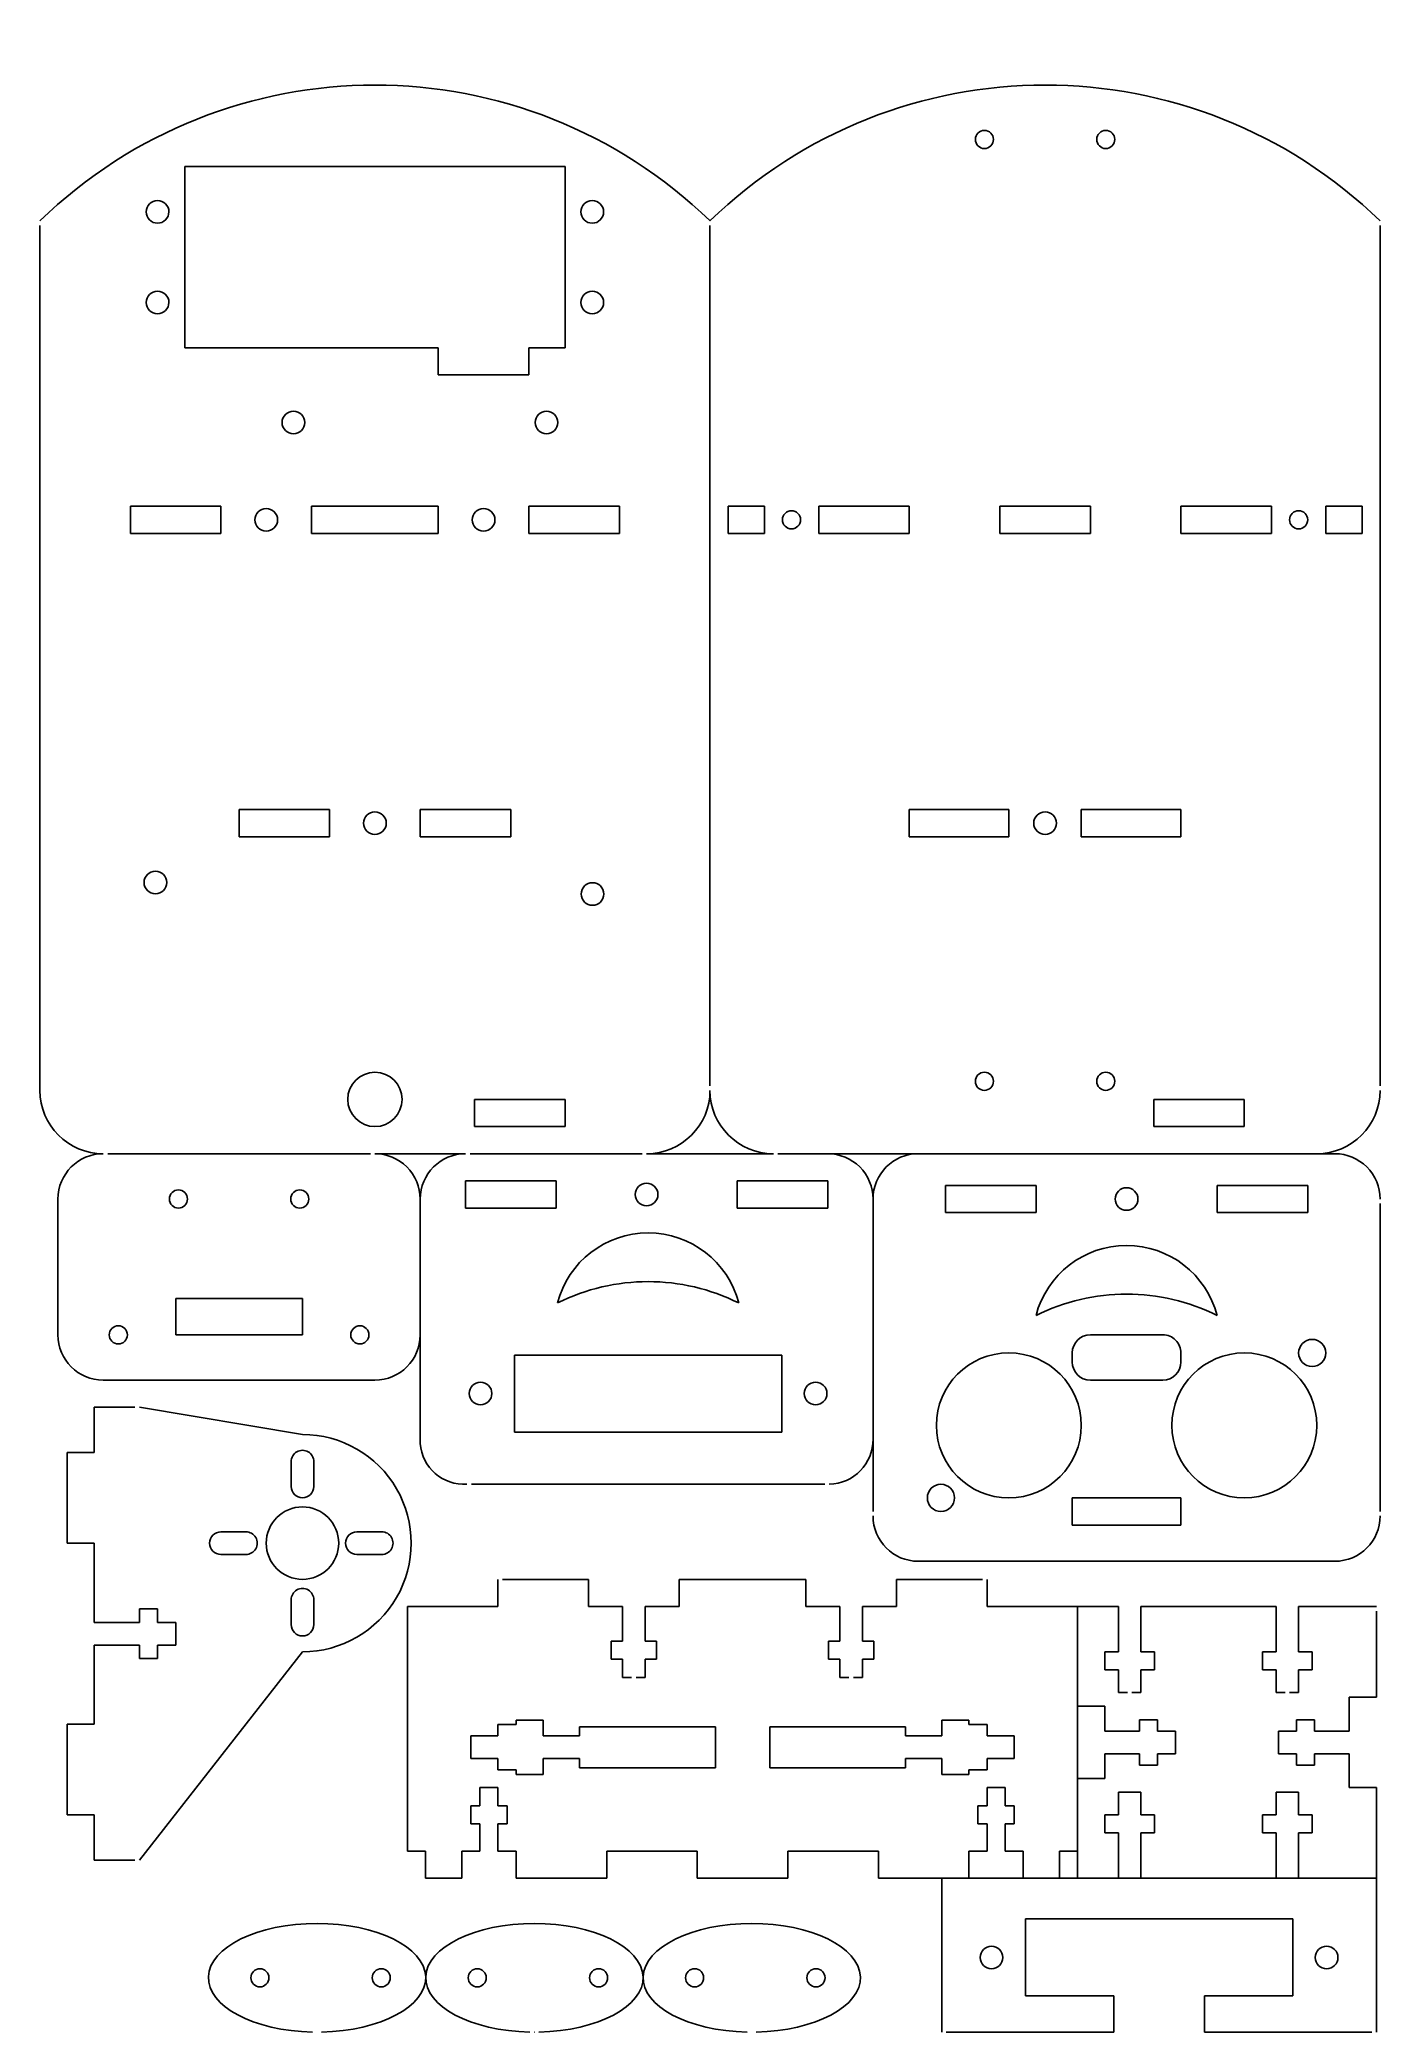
# Model space of a CAD drawing. Extents: x -103 to 45, y -68 to 152.
import ezdxf

# ---------------------------------------------------------------- set-up
doc = ezdxf.new("R2010")
doc.units = 0
doc.layers.add('EBENE_1', color=7, linetype='CONTINUOUS')

msp = doc.modelspace()

# ---------------------------------------------------------------- linework, layer by layer
at = {"layer": 'EBENE_1', "color": 1}
for points in [[(-29.4669, 132.0066), (-50.0796, 152.0067), (-82.8543, 152.0067), (-103.467, 132.0066)], [(44.5331, 132.0067), (23.9204, 152.0067), (-8.8543, 152.0067), (-29.467, 132.0066)], [(-87.467, 118.0067), (-87.467, 118.0067), (-87.467, 138.0067), (-87.467, 138.0067)], [(-87.467, 138.0067), (-87.467, 138.0067), (-45.467, 138.0067), (-45.467, 138.0067)], [(-45.467, 138.0067), (-45.467, 138.0067), (-45.467, 118.0067), (-45.467, 118.0067)], [(-103.467, 131.5067), (-103.467, 131.5067), (-103.467, 36.0067), (-103.467, 36.0067)], [(-29.467, 36.5067), (-29.467, 36.5067), (-29.467, 131.5067), (-29.467, 131.5067)], [(44.533, 36.5067), (44.533, 36.5067), (44.533, 131.5067), (44.533, 131.5067)], [(-59.467, 118.0067), (-59.467, 118.0067), (-87.467, 118.0067), (-87.467, 118.0067)], [(-59.467, 115.0067), (-59.467, 115.0067), (-59.467, 118.0067), (-59.467, 118.0067)], [(-45.467, 118.0067), (-45.467, 118.0067), (-49.467, 118.0067), (-49.467, 118.0067)], [(-49.467, 118.0067), (-49.467, 118.0067), (-49.467, 115.0067), (-49.467, 115.0067)], [(-49.467, 115.0067), (-49.467, 115.0067), (-59.467, 115.0067), (-59.467, 115.0067)], [(-93.467, 100.5067), (-93.467, 100.5067), (-83.467, 100.5067), (-83.467, 100.5067)], [(-93.467, 100.5067), (-93.467, 100.5067), (-93.467, 97.5067), (-93.467, 97.5067)], [(-83.467, 100.5067), (-83.467, 100.5067), (-83.467, 97.5067), (-83.467, 97.5067)], [(-73.467, 100.5067), (-73.467, 100.5067), (-73.467, 97.5067), (-73.467, 97.5067)], [(-59.467, 100.5067), (-59.467, 100.5067), (-73.467, 100.5067), (-73.467, 100.5067)], [(-59.467, 100.5067), (-59.467, 100.5067), (-59.467, 97.5067), (-59.467, 97.5067)], [(-49.467, 100.5067), (-49.467, 100.5067), (-49.467, 97.5067), (-49.467, 97.5067)], [(-39.467, 100.5067), (-39.467, 100.5067), (-49.467, 100.5067), (-49.467, 100.5067)], [(-39.467, 100.5067), (-39.467, 100.5067), (-39.467, 97.5067), (-39.467, 97.5067)], [(-23.467, 100.5067), (-23.467, 100.5067), (-27.467, 100.5067), (-27.467, 100.5067)], [(-27.467, 100.5067), (-27.467, 100.5067), (-27.467, 97.5067), (-27.467, 97.5067)], [(-23.467, 97.5067), (-23.467, 97.5067), (-23.467, 100.5067), (-23.467, 100.5067)], [(-17.467, 100.5067), (-17.467, 100.5067), (-17.467, 97.5067), (-17.467, 97.5067)], [(-7.467, 100.5067), (-7.467, 100.5067), (-17.467, 100.5067), (-17.467, 100.5067)], [(-7.467, 97.5067), (-7.467, 97.5067), (-7.467, 100.5067), (-7.467, 100.5067)], [(12.533, 100.5067), (12.533, 100.5067), (2.533, 100.5067), (2.533, 100.5067)], [(2.533, 100.5067), (2.533, 100.5067), (2.533, 97.5067), (2.533, 97.5067)], [(12.533, 97.5067), (12.533, 97.5067), (12.533, 100.5067), (12.533, 100.5067)], [(32.533, 100.5067), (32.533, 100.5067), (22.533, 100.5067), (22.533, 100.5067)], [(22.533, 100.5067), (22.533, 100.5067), (22.533, 97.5067), (22.533, 97.5067)], [(32.533, 97.5067), (32.533, 97.5067), (32.533, 100.5067), (32.533, 100.5067)], [(42.533, 100.5067), (42.533, 100.5067), (38.533, 100.5067), (38.533, 100.5067)], [(38.533, 100.5067), (38.533, 100.5067), (38.533, 97.5067), (38.533, 97.5067)], [(42.533, 97.5067), (42.533, 97.5067), (42.533, 100.5067), (42.533, 100.5067)], [(-83.467, 97.5067), (-83.467, 97.5067), (-93.467, 97.5067), (-93.467, 97.5067)], [(-73.467, 97.5067), (-73.467, 97.5067), (-59.467, 97.5067), (-59.467, 97.5067)], [(-49.467, 97.5067), (-49.467, 97.5067), (-39.467, 97.5067), (-39.467, 97.5067)], [(-27.467, 97.5067), (-27.467, 97.5067), (-23.467, 97.5067), (-23.467, 97.5067)], [(-17.467, 97.5067), (-17.467, 97.5067), (-7.467, 97.5067), (-7.467, 97.5067)], [(2.533, 97.5067), (2.533, 97.5067), (12.533, 97.5067), (12.533, 97.5067)], [(22.533, 97.5067), (22.533, 97.5067), (32.533, 97.5067), (32.533, 97.5067)], [(38.533, 97.5067), (38.533, 97.5067), (42.533, 97.5067), (42.533, 97.5067)], [(-71.467, 67.0067), (-71.467, 67.0067), (-81.467, 67.0067), (-81.467, 67.0067)], [(-81.467, 67.0067), (-81.467, 67.0067), (-81.467, 64.0067), (-81.467, 64.0067)], [(-71.467, 67.0067), (-71.467, 67.0067), (-71.467, 64.0067), (-71.467, 64.0067)], [(-61.467, 64.0067), (-61.467, 64.0067), (-61.467, 67.0067), (-61.467, 67.0067)], [(-61.467, 67.0067), (-61.467, 67.0067), (-51.467, 67.0067), (-51.467, 67.0067)], [(-51.467, 64.0067), (-51.467, 64.0067), (-51.467, 67.0067), (-51.467, 67.0067)], [(3.533, 67.0067), (3.533, 67.0067), (-7.467, 67.0067), (-7.467, 67.0067)], [(-7.467, 67.0067), (-7.467, 67.0067), (-7.467, 64.0067), (-7.467, 64.0067)], [(3.533, 67.0067), (3.533, 67.0067), (3.533, 64.0067), (3.533, 64.0067)], [(11.533, 67.0067), (11.533, 67.0067), (22.533, 67.0067), (22.533, 67.0067)], [(11.533, 64.0067), (11.533, 64.0067), (11.533, 67.0067), (11.533, 67.0067)], [(22.533, 64.0067), (22.533, 64.0067), (22.533, 67.0067), (22.533, 67.0067)], [(-81.467, 64.0067), (-81.467, 64.0067), (-71.467, 64.0067), (-71.467, 64.0067)], [(-61.467, 64.0067), (-61.467, 64.0067), (-51.467, 64.0067), (-51.467, 64.0067)], [(-7.467, 64.0067), (-7.467, 64.0067), (3.533, 64.0067), (3.533, 64.0067)], [(11.533, 64.0067), (11.533, 64.0067), (22.533, 64.0067), (22.533, 64.0067)], [(-103.467, 36.0067), (-103.467, 32.1407), (-100.3329, 29.0067), (-96.467, 29.0067)], [(-36.467, 29.0067), (-32.601, 29.0067), (-29.467, 32.1407), (-29.467, 36.0067)], [(-29.467, 36.0067), (-29.467, 32.1407), (-26.3329, 29.0067), (-22.467, 29.0067)], [(37.533, 29.0067), (41.399, 29.0067), (44.533, 32.1407), (44.533, 36.0067)], [(-55.467, 32.0067), (-55.467, 32.0067), (-55.467, 35.0067), (-55.467, 35.0067)], [(-55.467, 35.0067), (-55.467, 35.0067), (-45.467, 35.0067), (-45.467, 35.0067)], [(-45.467, 35.0067), (-45.467, 35.0067), (-45.467, 32.0067), (-45.467, 32.0067)], [(29.533, 35.0067), (29.533, 35.0067), (19.533, 35.0067), (19.533, 35.0067)], [(19.533, 35.0067), (19.533, 35.0067), (19.533, 32.0067), (19.533, 32.0067)], [(29.533, 32.0067), (29.533, 32.0067), (29.533, 35.0067), (29.533, 35.0067)], [(-45.467, 32.0067), (-45.467, 32.0067), (-55.467, 32.0067), (-55.467, 32.0067)], [(19.533, 32.0067), (19.533, 32.0067), (29.533, 32.0067), (29.533, 32.0067)], [(-96.467, 29.0067), (-99.2284, 29.0067), (-101.467, 26.7681), (-101.467, 24.0067)], [(-95.967, 29.0067), (-95.967, 29.0067), (-66.967, 29.0067), (-66.967, 29.0067)], [(-66.1046, 28.9809), (-66.1046, 28.9809), (-56.9813, 28.9809), (-56.9813, 28.9809)], [(-56.467, 29.0067), (-59.2284, 29.0067), (-61.467, 26.7681), (-61.467, 24.0067)], [(-55.967, 29.0067), (-55.967, 29.0067), (-36.967, 29.0067), (-36.967, 29.0067)], [(-22.467, 29.0067), (-22.467, 29.0067), (-36.467, 29.0067), (-36.467, 29.0067)], [(-21.967, 29.0067), (-21.967, 29.0067), (-6.467, 29.0067), (-6.467, 29.0067)], [(-6.467, 29.0067), (-9.2284, 29.0067), (-11.467, 26.7681), (-11.467, 24.0067)], [(39.533, 29.0067), (39.533, 29.0067), (-6.467, 29.0067), (-6.467, 29.0067)], [(-46.467, 26.0067), (-46.467, 26.0067), (-56.467, 26.0067), (-56.467, 26.0067)], [(-56.467, 26.0067), (-56.467, 26.0067), (-56.467, 23.0067), (-56.467, 23.0067)], [(-46.467, 23.0067), (-46.467, 23.0067), (-46.467, 26.0067), (-46.467, 26.0067)], [(-26.467, 26.0067), (-26.467, 26.0067), (-26.467, 23.0067), (-26.467, 23.0067)], [(-16.467, 26.0067), (-16.467, 26.0067), (-26.467, 26.0067), (-26.467, 26.0067)], [(-16.467, 23.0067), (-16.467, 23.0067), (-16.467, 26.0067), (-16.467, 26.0067)], [(-3.467, 25.5067), (-3.467, 25.5067), (-3.467, 22.5067), (-3.467, 22.5067)], [(6.533, 25.5067), (6.533, 25.5067), (-3.467, 25.5067), (-3.467, 25.5067)], [(6.533, 22.5067), (6.533, 22.5067), (6.533, 25.5067), (6.533, 25.5067)], [(36.533, 25.5067), (36.533, 25.5067), (26.533, 25.5067), (26.533, 25.5067)], [(26.533, 25.5067), (26.533, 25.5067), (26.533, 22.5067), (26.533, 22.5067)], [(36.533, 22.5067), (36.533, 22.5067), (36.533, 25.5067), (36.533, 25.5067)], [(-101.467, 24.0067), (-101.467, 24.0067), (-101.467, 9.0067), (-101.467, 9.0067)], [(-61.467, -2.9933), (-61.467, -2.9933), (-61.467, 24.0067), (-61.467, 24.0067)], [(-56.467, 23.0067), (-56.467, 23.0067), (-46.467, 23.0067), (-46.467, 23.0067)], [(-26.467, 23.0067), (-26.467, 23.0067), (-16.467, 23.0067), (-16.467, 23.0067)], [(-11.467, -10.4933), (-11.467, -10.4933), (-11.467, 24.0067), (-11.467, 24.0067)], [(-3.467, 22.5067), (-3.467, 22.5067), (6.533, 22.5067), (6.533, 22.5067)], [(26.533, 22.5067), (26.533, 22.5067), (36.533, 22.5067), (36.533, 22.5067)], [(44.533, -10.4933), (44.533, -10.4933), (44.533, 23.5067), (44.533, 23.5067)], [(-26.3007, 12.5268), (-32.5958, 15.6744), (-40.0055, 15.6744), (-46.3007, 12.5268)], [(26.533, 11.1361), (20.2379, 14.2837), (12.8282, 14.2837), (6.533, 11.1361)], [(-88.467, 9.0067), (-88.467, 9.0067), (-88.467, 13.0067), (-88.467, 13.0067)], [(-88.467, 13.0067), (-88.467, 13.0067), (-74.467, 13.0067), (-74.467, 13.0067)], [(-74.467, 13.0067), (-74.467, 13.0067), (-74.467, 9.0067), (-74.467, 9.0067)], [(-101.467, 9.0067), (-101.467, 6.2452), (-99.2284, 4.0067), (-96.467, 4.0067)], [(-74.467, 9.0067), (-74.467, 9.0067), (-88.467, 9.0067), (-88.467, 9.0067)], [(-66.467, 4.0067), (-63.7055, 4.0067), (-61.467, 6.2452), (-61.467, 9.0067)], [(12.533, 9.0068), (11.4285, 9.0068), (10.533, 8.1113), (10.533, 7.0068)], [(12.533, 9.0068), (12.533, 9.0068), (20.533, 9.0068), (20.533, 9.0068)], [(-21.5507, 6.7768), (-21.5507, 6.7768), (-51.0507, 6.7768), (-51.0507, 6.7768)], [(-51.0507, 6.7768), (-51.0507, 6.7768), (-51.0507, -1.7232), (-51.0507, -1.7232)], [(-21.5507, -1.7232), (-21.5507, -1.7232), (-21.5477, 6.7768), (-21.5477, 6.7768)], [(10.533, 6.0068), (10.533, 6.0068), (10.533, 7.0068), (10.533, 7.0068)], [(22.533, 7.0068), (22.533, 7.0068), (22.533, 6.0068), (22.533, 6.0068)], [(10.533, 6.0068), (10.533, 4.9022), (11.4285, 4.0068), (12.533, 4.0068)], [(20.533, 4.0068), (21.6376, 4.0068), (22.533, 4.9022), (22.533, 6.0068)], [(-66.467, 4.0067), (-66.467, 4.0067), (-96.467, 4.0067), (-96.467, 4.0067)], [(20.533, 4.0068), (20.533, 4.0068), (12.533, 4.0068), (12.533, 4.0068)], [(-97.467, 1.0067), (-97.467, 1.0067), (-92.967, 1.0067), (-92.967, 1.0067)], [(-97.467, -3.9933), (-97.467, -3.9933), (-97.467, 1.0067), (-97.467, 1.0067)], [(-74.467, -1.9933), (-74.467, -1.9933), (-92.4669, 1.0067), (-92.4669, 1.0067)], [(-21.5507, -1.7232), (-21.5507, -1.7232), (-51.0507, -1.7232), (-51.0507, -1.7232)], [(-100.467, -13.9933), (-100.467, -13.9933), (-100.467, -3.9933), (-100.467, -3.9933)], [(-100.467, -3.9933), (-100.467, -3.9933), (-97.467, -3.9933), (-97.467, -3.9933)], [(-61.467, -2.9933), (-61.2774, -5.6571), (-58.9644, -7.6627), (-56.3007, -7.4732)], [(-16.3007, -7.4732), (-13.5907, -7.4328), (-11.4266, -5.2033), (-11.467, -2.4933)], [(-75.717, -4.9933), (-75.717, -4.9933), (-75.7169, -7.7433), (-75.7169, -7.7433)], [(-73.217, -4.9933), (-73.217, -4.9933), (-73.2169, -7.7433), (-73.2169, -7.7433)], [(-16.8007, -7.4732), (-16.8007, -7.4732), (-55.8007, -7.4732), (-55.8007, -7.4732)], [(-11.467, -10.9933), (-11.467, -13.7548), (-9.2284, -15.9933), (-6.467, -15.9933)], [(10.533, -11.9933), (10.533, -11.9933), (10.533, -8.9933), (10.533, -8.9933)], [(10.533, -8.9933), (10.533, -8.9933), (22.533, -8.9933), (22.533, -8.9933)], [(22.533, -8.9933), (22.533, -8.9933), (22.533, -11.9933), (22.533, -11.9933)], [(39.533, -15.9933), (42.2945, -15.9933), (44.533, -13.7548), (44.533, -10.9933)], [(-80.717, -12.7433), (-80.717, -12.7433), (-83.467, -12.7433), (-83.467, -12.7433)], [(-65.717, -12.7433), (-65.717, -12.7433), (-68.467, -12.7433), (-68.467, -12.7433)], [(22.533, -11.9933), (22.533, -11.9933), (10.533, -11.9933), (10.533, -11.9933)], [(-97.467, -13.9933), (-97.467, -13.9933), (-100.467, -13.9933), (-100.467, -13.9933)], [(-97.467, -22.7433), (-97.467, -22.7433), (-97.467, -13.9933), (-97.467, -13.9933)], [(-80.717, -15.2433), (-80.717, -15.2433), (-83.467, -15.2433), (-83.467, -15.2433)], [(-65.717, -15.2433), (-65.717, -15.2433), (-68.467, -15.2433), (-68.467, -15.2433)], [(39.533, -15.9933), (39.533, -15.9933), (-6.467, -15.9933), (-6.467, -15.9933)], [(-52.877, -17.9933), (-52.877, -17.9933), (-52.877, -20.9933), (-52.877, -20.9933)], [(-52.377, -17.9933), (-52.377, -17.9933), (-42.877, -17.9933), (-42.877, -17.9933)], [(-42.877, -17.9933), (-42.877, -17.9933), (-42.877, -20.9933), (-42.877, -20.9933)], [(-32.877, -20.9933), (-32.877, -20.9933), (-32.877, -17.9933), (-32.877, -17.9933)], [(-18.877, -17.9933), (-18.877, -17.9933), (-32.877, -17.9933), (-32.877, -17.9933)], [(-18.877, -20.9933), (-18.877, -20.9933), (-18.877, -17.9933), (-18.877, -17.9933)], [(0.623, -17.9933), (0.623, -17.9933), (-8.877, -17.9933), (-8.877, -17.9933)], [(-8.877, -17.9933), (-8.877, -17.9933), (-8.877, -20.9933), (-8.877, -20.9933)], [(1.123, -17.9933), (1.123, -17.9933), (1.123, -20.9933), (1.123, -20.9933)], [(-92.4669, -21.2433), (-92.4669, -21.2433), (-92.467, -22.7433), (-92.467, -22.7433)], [(-90.467, -21.2433), (-90.467, -21.2433), (-92.4669, -21.2433), (-92.4669, -21.2433)], [(-90.467, -22.7433), (-90.467, -22.7433), (-90.467, -21.2433), (-90.467, -21.2433)], [(-75.717, -20.2433), (-75.717, -20.2433), (-75.717, -22.9933), (-75.717, -22.9933)], [(-73.217, -20.2433), (-73.217, -20.2433), (-73.217, -22.9933), (-73.217, -22.9933)], [(-62.877, -20.9933), (-62.877, -20.9933), (-62.877, -47.9933), (-62.877, -47.9933)], [(-62.877, -20.9933), (-62.877, -20.9933), (-52.877, -20.9933), (-52.877, -20.9933)], [(-42.877, -20.9933), (-42.877, -20.9933), (-39.127, -20.9933), (-39.127, -20.9933)], [(-39.127, -20.9933), (-39.127, -20.9933), (-39.127, -24.8183), (-39.127, -24.8183)], [(-36.627, -20.9933), (-36.627, -20.9933), (-36.627, -24.8183), (-36.627, -24.8183)], [(-36.627, -20.9933), (-36.627, -20.9933), (-32.877, -20.9933), (-32.877, -20.9933)], [(-18.877, -20.9933), (-18.877, -20.9933), (-15.127, -20.9933), (-15.127, -20.9933)], [(-15.127, -20.9933), (-15.127, -20.9933), (-15.127, -24.8183), (-15.127, -24.8183)], [(-12.627, -20.9933), (-12.627, -20.9933), (-8.877, -20.9933), (-8.877, -20.9933)], [(-12.627, -20.9933), (-12.627, -20.9933), (-12.627, -24.8183), (-12.627, -24.8183)], [(11.123, -20.9933), (11.123, -20.9933), (1.123, -20.9933), (1.123, -20.9933)], [(15.623, -20.9933), (15.623, -20.9933), (11.123, -20.9933), (11.123, -20.9933)], [(11.123, -20.9933), (11.123, -20.9933), (11.123, -47.9933), (11.123, -47.9933)], [(15.623, -20.9933), (15.623, -20.9933), (15.623, -25.9933), (15.623, -25.9933)], [(18.123, -20.9933), (18.123, -20.9933), (18.123, -25.9933), (18.123, -25.9933)], [(33.033, -20.9933), (33.033, -20.9933), (18.123, -20.9933), (18.123, -20.9933)], [(33.033, -20.9933), (33.033, -20.9933), (33.033, -25.9933), (33.033, -25.9933)], [(44.123, -20.9933), (44.123, -20.9933), (35.533, -20.9933), (35.533, -20.9933)], [(35.533, -20.9933), (35.533, -20.9933), (35.533, -25.9933), (35.533, -25.9933)], [(44.1231, -30.9933), (44.1231, -30.9933), (44.123, -21.4933), (44.123, -21.4933)], [(-92.467, -22.7433), (-92.467, -22.7433), (-97.467, -22.7433), (-97.467, -22.7433)], [(-88.467, -22.7433), (-88.467, -22.7433), (-90.467, -22.7433), (-90.467, -22.7433)], [(-88.467, -25.2433), (-88.467, -25.2433), (-88.467, -22.7433), (-88.467, -22.7433)], [(-97.467, -33.9933), (-97.467, -33.9933), (-97.4669, -25.2433), (-97.4669, -25.2433)], [(-97.4669, -25.2433), (-97.4669, -25.2433), (-92.467, -25.2433), (-92.467, -25.2433)], [(-92.467, -25.2433), (-92.467, -25.2433), (-92.467, -26.7433), (-92.467, -26.7433)], [(-92.4669, -48.9933), (-92.4669, -48.9933), (-74.467, -25.9933), (-74.467, -25.9933)], [(-90.467, -26.7433), (-90.467, -26.7433), (-90.467, -25.2433), (-90.467, -25.2433)], [(-90.467, -25.2433), (-90.467, -25.2433), (-88.467, -25.2433), (-88.467, -25.2433)], [(-40.377, -26.8183), (-40.377, -26.8183), (-40.377, -24.8183), (-40.377, -24.8183)], [(-40.377, -24.8183), (-40.377, -24.8183), (-39.127, -24.8183), (-39.127, -24.8183)], [(-36.627, -24.8183), (-36.627, -24.8183), (-35.377, -24.8183), (-35.377, -24.8183)], [(-35.377, -24.8183), (-35.377, -24.8183), (-35.377, -26.8183), (-35.377, -26.8183)], [(-16.377, -24.8184), (-16.377, -24.8184), (-15.127, -24.8183), (-15.127, -24.8183)], [(-16.377, -26.8183), (-16.377, -26.8183), (-16.377, -24.8184), (-16.377, -24.8184)], [(-12.627, -24.8183), (-12.627, -24.8183), (-11.377, -24.8183), (-11.377, -24.8183)], [(-11.377, -24.8183), (-11.377, -24.8183), (-11.377, -26.8183), (-11.377, -26.8183)], [(14.123, -27.9933), (14.123, -27.9933), (14.123, -25.9933), (14.123, -25.9933)], [(14.123, -25.9933), (14.123, -25.9933), (15.623, -25.9933), (15.623, -25.9933)], [(18.123, -25.9933), (18.123, -25.9933), (19.623, -25.9933), (19.623, -25.9933)], [(19.623, -25.9933), (19.623, -25.9933), (19.623, -27.9933), (19.623, -27.9933)], [(31.533, -27.9933), (31.533, -27.9933), (31.533, -25.9933), (31.533, -25.9933)], [(31.533, -25.9933), (31.533, -25.9933), (33.033, -25.9933), (33.033, -25.9933)], [(35.533, -25.9933), (35.533, -25.9933), (37.0331, -25.9933), (37.0331, -25.9933)], [(37.0331, -25.9933), (37.0331, -25.9933), (37.033, -27.9933), (37.033, -27.9933)], [(-92.467, -26.7433), (-92.467, -26.7433), (-90.467, -26.7433), (-90.467, -26.7433)], [(-39.127, -26.8183), (-39.127, -26.8183), (-40.377, -26.8183), (-40.377, -26.8183)], [(-39.127, -28.8183), (-39.127, -28.8183), (-39.127, -26.8183), (-39.127, -26.8183)], [(-35.377, -26.8183), (-35.377, -26.8183), (-36.627, -26.8183), (-36.627, -26.8183)], [(-36.627, -26.8183), (-36.627, -26.8183), (-36.627, -28.8183), (-36.627, -28.8183)], [(-15.127, -26.8183), (-15.127, -26.8183), (-16.377, -26.8183), (-16.377, -26.8183)], [(-15.127, -28.8183), (-15.127, -28.8183), (-15.127, -26.8183), (-15.127, -26.8183)], [(-11.377, -26.8183), (-11.377, -26.8183), (-12.627, -26.8183), (-12.627, -26.8183)], [(-12.627, -26.8183), (-12.627, -26.8183), (-12.627, -28.8183), (-12.627, -28.8183)], [(15.623, -27.9933), (15.623, -27.9933), (14.123, -27.9933), (14.123, -27.9933)], [(15.623, -30.4933), (15.623, -30.4933), (15.623, -27.9933), (15.623, -27.9933)], [(19.623, -27.9933), (19.623, -27.9933), (18.123, -27.9933), (18.123, -27.9933)], [(18.123, -27.9933), (18.123, -27.9933), (18.123, -30.4933), (18.123, -30.4933)], [(33.033, -27.9933), (33.033, -27.9933), (31.533, -27.9933), (31.533, -27.9933)], [(33.033, -30.4933), (33.033, -30.4933), (33.033, -27.9933), (33.033, -27.9933)], [(37.033, -27.9933), (37.033, -27.9933), (35.533, -27.9933), (35.533, -27.9933)], [(35.533, -27.9933), (35.533, -27.9933), (35.5331, -30.4933), (35.5331, -30.4933)], [(-38.127, -28.8183), (-38.127, -28.8183), (-39.127, -28.8183), (-39.127, -28.8183)], [(-36.627, -28.8183), (-36.627, -28.8183), (-37.627, -28.8183), (-37.627, -28.8183)], [(-14.127, -28.8184), (-14.127, -28.8184), (-15.127, -28.8183), (-15.127, -28.8183)], [(-12.627, -28.8183), (-12.627, -28.8183), (-13.6269, -28.8183), (-13.6269, -28.8183)], [(16.623, -30.4933), (16.623, -30.4933), (15.623, -30.4933), (15.623, -30.4933)], [(18.123, -30.4933), (18.123, -30.4933), (17.123, -30.4933), (17.123, -30.4933)], [(34.0331, -30.4933), (34.0331, -30.4933), (33.033, -30.4933), (33.033, -30.4933)], [(35.5331, -30.4933), (35.5331, -30.4933), (34.533, -30.4933), (34.533, -30.4933)], [(11.123, -31.9933), (11.123, -31.9933), (14.123, -31.9933), (14.123, -31.9933)], [(14.123, -31.9933), (14.123, -31.9933), (14.123, -34.7433), (14.123, -34.7433)], [(44.1231, -30.9933), (44.1231, -30.9933), (41.123, -30.9933), (41.123, -30.9933)], [(41.123, -30.9933), (41.123, -30.9933), (41.1231, -34.7433), (41.1231, -34.7433)], [(-100.467, -43.9933), (-100.467, -43.9933), (-100.467, -33.9933), (-100.467, -33.9933)], [(-100.467, -33.9933), (-100.467, -33.9933), (-97.467, -33.9933), (-97.467, -33.9933)], [(-52.877, -34.0383), (-52.877, -34.0383), (-52.877, -35.2883), (-52.877, -35.2883)], [(-50.877, -34.0383), (-50.877, -34.0383), (-52.877, -34.0383), (-52.877, -34.0383)], [(-50.877, -34.0383), (-50.877, -34.0383), (-50.877, -33.5383), (-50.877, -33.5383)], [(-50.877, -33.5383), (-50.877, -33.5383), (-47.877, -33.5383), (-47.877, -33.5383)], [(-47.877, -35.2883), (-47.877, -35.2883), (-47.877, -33.5383), (-47.877, -33.5383)], [(-43.877, -35.2883), (-43.877, -35.2883), (-43.877, -34.2883), (-43.877, -34.2883)], [(-43.877, -34.2883), (-43.877, -34.2883), (-28.877, -34.2883), (-28.877, -34.2883)], [(-28.877, -34.2883), (-28.877, -34.2883), (-28.877, -38.7883), (-28.877, -38.7883)], [(-22.877, -34.2883), (-22.877, -34.2883), (-22.877, -38.7883), (-22.877, -38.7883)], [(-7.877, -34.2883), (-7.877, -34.2883), (-22.877, -34.2883), (-22.877, -34.2883)], [(-7.877, -35.2883), (-7.877, -35.2883), (-7.877, -34.2883), (-7.877, -34.2883)], [(-0.877, -33.5383), (-0.877, -33.5383), (-3.877, -33.5383), (-3.877, -33.5383)], [(-3.877, -35.2883), (-3.877, -35.2883), (-3.877, -33.5383), (-3.877, -33.5383)], [(-0.877, -34.0383), (-0.877, -34.0383), (-0.877, -33.5383), (-0.877, -33.5383)], [(-0.877, -34.0383), (-0.877, -34.0383), (1.123, -34.0383), (1.123, -34.0383)], [(1.123, -34.0383), (1.123, -34.0383), (1.123, -35.2883), (1.123, -35.2883)], [(14.123, -34.7433), (14.123, -34.7433), (17.9481, -34.7433), (17.9481, -34.7433)], [(17.9481, -34.7433), (17.9481, -34.7433), (17.948, -33.4933), (17.948, -33.4933)], [(17.948, -33.4933), (17.948, -33.4933), (19.9481, -33.4933), (19.9481, -33.4933)], [(19.948, -33.4933), (19.948, -33.4933), (19.9481, -34.7433), (19.9481, -34.7433)], [(19.9481, -34.7433), (19.9481, -34.7433), (21.948, -34.7433), (21.948, -34.7433)], [(21.948, -34.7433), (21.948, -34.7433), (21.948, -37.2433), (21.948, -37.2433)], [(33.2981, -37.2433), (33.2981, -37.2433), (33.2981, -34.7433), (33.2981, -34.7433)], [(33.2981, -34.7433), (33.2981, -34.7433), (35.2981, -34.7433), (35.2981, -34.7433)], [(35.2981, -34.7433), (35.2981, -34.7433), (35.2981, -33.4933), (35.2981, -33.4933)], [(35.2981, -33.4933), (35.2981, -33.4933), (37.2981, -33.4933), (37.2981, -33.4933)], [(37.2981, -33.4933), (37.2981, -33.4933), (37.2981, -34.7433), (37.2981, -34.7433)], [(41.1231, -34.7433), (41.1231, -34.7433), (37.2981, -34.7433), (37.2981, -34.7433)], [(-52.877, -35.2883), (-52.877, -35.2883), (-55.877, -35.2883), (-55.877, -35.2883)], [(-55.877, -35.2883), (-55.877, -35.2883), (-55.877, -37.7883), (-55.877, -37.7883)], [(-47.877, -35.2883), (-47.877, -35.2883), (-43.877, -35.2883), (-43.877, -35.2883)], [(-3.877, -35.2883), (-3.877, -35.2883), (-7.877, -35.2883), (-7.877, -35.2883)], [(1.123, -35.2883), (1.123, -35.2883), (4.123, -35.2883), (4.123, -35.2883)], [(4.123, -35.2883), (4.123, -35.2883), (4.123, -37.7883), (4.123, -37.7883)], [(14.123, -37.2433), (14.123, -37.2433), (14.123, -39.9933), (14.123, -39.9933)], [(14.123, -37.2433), (14.123, -37.2433), (17.948, -37.2433), (17.948, -37.2433)], [(17.948, -38.4933), (17.948, -38.4933), (17.948, -37.2433), (17.948, -37.2433)], [(19.9481, -37.2433), (19.9481, -37.2433), (19.948, -38.4933), (19.948, -38.4933)], [(21.948, -37.2433), (21.948, -37.2433), (19.9481, -37.2433), (19.9481, -37.2433)], [(35.298, -37.2433), (35.298, -37.2433), (33.2981, -37.2433), (33.2981, -37.2433)], [(35.2981, -38.4933), (35.2981, -38.4933), (35.298, -37.2433), (35.298, -37.2433)], [(41.123, -37.2433), (41.123, -37.2433), (37.298, -37.2433), (37.298, -37.2433)], [(37.298, -37.2433), (37.298, -37.2433), (37.298, -38.4933), (37.298, -38.4933)], [(41.123, -37.2433), (41.123, -37.2433), (41.123, -40.9933), (41.123, -40.9933)], [(-52.877, -37.7883), (-52.877, -37.7883), (-55.877, -37.7883), (-55.877, -37.7883)], [(-52.877, -37.7883), (-52.877, -37.7883), (-52.877, -39.0383), (-52.877, -39.0383)], [(-50.877, -39.0383), (-50.877, -39.0383), (-52.877, -39.0383), (-52.877, -39.0383)], [(-50.877, -39.5383), (-50.877, -39.5383), (-50.877, -39.0383), (-50.877, -39.0383)], [(-50.877, -39.5383), (-50.877, -39.5383), (-47.877, -39.5383), (-47.877, -39.5383)], [(-47.877, -37.7883), (-47.877, -37.7883), (-43.877, -37.7883), (-43.877, -37.7883)], [(-47.877, -39.5383), (-47.877, -39.5383), (-47.877, -37.7883), (-47.877, -37.7883)], [(-43.877, -38.7883), (-43.877, -38.7883), (-43.877, -37.7883), (-43.877, -37.7883)], [(-28.877, -38.7883), (-28.877, -38.7883), (-43.877, -38.7883), (-43.877, -38.7883)], [(-22.877, -38.7883), (-22.877, -38.7883), (-7.877, -38.7883), (-7.877, -38.7883)], [(-3.877, -37.7883), (-3.877, -37.7883), (-7.877, -37.7883), (-7.877, -37.7883)], [(-7.877, -38.7883), (-7.877, -38.7883), (-7.877, -37.7883), (-7.877, -37.7883)], [(-3.877, -39.5383), (-3.877, -39.5383), (-3.877, -37.7883), (-3.877, -37.7883)], [(-0.877, -39.5383), (-0.877, -39.5383), (-3.877, -39.5383), (-3.877, -39.5383)], [(-0.877, -39.0384), (-0.877, -39.0384), (1.123, -39.0383), (1.123, -39.0383)], [(-0.877, -39.5383), (-0.877, -39.5383), (-0.877, -39.0384), (-0.877, -39.0384)], [(1.123, -37.7883), (1.123, -37.7883), (4.123, -37.7883), (4.123, -37.7883)], [(1.123, -37.7883), (1.123, -37.7883), (1.123, -39.0383), (1.123, -39.0383)], [(19.948, -38.4933), (19.948, -38.4933), (17.948, -38.4933), (17.948, -38.4933)], [(37.298, -38.4933), (37.298, -38.4933), (35.2981, -38.4933), (35.2981, -38.4933)], [(-52.877, -40.9933), (-52.877, -40.9933), (-54.877, -40.9933), (-54.877, -40.9933)], [(-54.877, -40.9933), (-54.877, -40.9933), (-54.877, -42.9933), (-54.877, -42.9933)], [(-52.877, -42.9933), (-52.877, -42.9933), (-52.877, -40.9933), (-52.877, -40.9933)], [(3.123, -40.9933), (3.123, -40.9933), (1.123, -40.9933), (1.123, -40.9933)], [(1.123, -40.9933), (1.123, -40.9933), (1.123, -42.9933), (1.123, -42.9933)], [(3.123, -42.9933), (3.123, -42.9933), (3.123, -40.9933), (3.123, -40.9933)], [(11.123, -39.9933), (11.123, -39.9933), (14.123, -39.9933), (14.123, -39.9933)], [(15.623, -41.4933), (15.623, -41.4933), (18.123, -41.4933), (18.123, -41.4933)], [(15.623, -43.9933), (15.623, -43.9933), (15.623, -41.4933), (15.623, -41.4933)], [(18.123, -41.4933), (18.123, -41.4933), (18.123, -43.9933), (18.123, -43.9933)], [(33.033, -43.9933), (33.033, -43.9933), (33.033, -41.4933), (33.033, -41.4933)], [(33.033, -41.4933), (33.033, -41.4933), (35.533, -41.4933), (35.533, -41.4933)], [(35.533, -41.4933), (35.533, -41.4933), (35.533, -43.9933), (35.533, -43.9933)], [(44.123, -40.9933), (44.123, -40.9933), (41.123, -40.9933), (41.123, -40.9933)], [(44.1231, -50.9933), (44.1231, -50.9933), (44.123, -40.9933), (44.123, -40.9933)], [(-97.4669, -43.9933), (-97.4669, -43.9933), (-100.467, -43.9933), (-100.467, -43.9933)], [(-97.467, -48.9933), (-97.467, -48.9933), (-97.4669, -43.9933), (-97.4669, -43.9933)], [(-54.877, -42.9933), (-54.877, -42.9933), (-55.877, -42.9933), (-55.877, -42.9933)], [(-55.877, -42.9933), (-55.877, -42.9933), (-55.877, -44.9933), (-55.877, -44.9933)], [(-51.877, -42.9933), (-51.877, -42.9933), (-52.877, -42.9933), (-52.877, -42.9933)], [(-51.877, -44.9933), (-51.877, -44.9933), (-51.877, -42.9933), (-51.877, -42.9933)], [(1.123, -42.9933), (1.123, -42.9933), (0.123, -42.9933), (0.123, -42.9933)], [(0.123, -42.9933), (0.123, -42.9933), (0.123, -44.9933), (0.123, -44.9933)], [(4.123, -42.9933), (4.123, -42.9933), (3.123, -42.9933), (3.123, -42.9933)], [(4.1231, -44.9933), (4.1231, -44.9933), (4.123, -42.9933), (4.123, -42.9933)], [(14.123, -45.9933), (14.123, -45.9933), (14.123, -43.9933), (14.123, -43.9933)], [(14.123, -43.9933), (14.123, -43.9933), (15.623, -43.9933), (15.623, -43.9933)], [(18.123, -43.9933), (18.123, -43.9933), (19.623, -43.9933), (19.623, -43.9933)], [(19.623, -43.9933), (19.623, -43.9933), (19.623, -45.9933), (19.623, -45.9933)], [(31.533, -45.9933), (31.533, -45.9933), (31.533, -43.9933), (31.533, -43.9933)], [(31.533, -43.9933), (31.533, -43.9933), (33.033, -43.9933), (33.033, -43.9933)], [(35.533, -43.9933), (35.533, -43.9933), (37.033, -43.9933), (37.033, -43.9933)], [(37.033, -43.9933), (37.033, -43.9933), (37.033, -45.9933), (37.033, -45.9933)], [(-55.877, -44.9933), (-55.877, -44.9933), (-54.8769, -44.9933), (-54.8769, -44.9933)], [(-54.8769, -44.9933), (-54.8769, -44.9933), (-54.877, -47.9933), (-54.877, -47.9933)], [(-52.877, -44.9933), (-52.877, -44.9933), (-51.877, -44.9933), (-51.877, -44.9933)], [(-52.877, -44.9933), (-52.877, -44.9933), (-52.877, -47.9933), (-52.877, -47.9933)], [(0.123, -44.9933), (0.123, -44.9933), (1.123, -44.9933), (1.123, -44.9933)], [(1.123, -44.9933), (1.123, -44.9933), (1.123, -47.9933), (1.123, -47.9933)], [(3.123, -44.9933), (3.123, -44.9933), (3.123, -47.9933), (3.123, -47.9933)], [(3.123, -44.9933), (3.123, -44.9933), (4.1231, -44.9933), (4.1231, -44.9933)], [(15.623, -45.9933), (15.623, -45.9933), (14.123, -45.9933), (14.123, -45.9933)], [(15.623, -50.9933), (15.623, -50.9933), (15.623, -45.9933), (15.623, -45.9933)], [(19.623, -45.9933), (19.623, -45.9933), (18.123, -45.9933), (18.123, -45.9933)], [(18.123, -50.9933), (18.123, -50.9933), (18.123, -45.9933), (18.123, -45.9933)], [(33.033, -45.9933), (33.033, -45.9933), (31.533, -45.9933), (31.533, -45.9933)], [(33.033, -50.9933), (33.033, -50.9933), (33.033, -45.9933), (33.033, -45.9933)], [(35.533, -50.9933), (35.533, -50.9933), (35.533, -45.9933), (35.533, -45.9933)], [(37.033, -45.9933), (37.033, -45.9933), (35.533, -45.9933), (35.533, -45.9933)], [(-60.877, -47.9933), (-60.877, -47.9933), (-62.877, -47.9933), (-62.877, -47.9933)], [(-60.877, -50.9933), (-60.877, -50.9933), (-60.877, -47.9933), (-60.877, -47.9933)], [(-54.877, -47.9933), (-54.877, -47.9933), (-56.877, -47.9933), (-56.877, -47.9933)], [(-56.877, -47.9933), (-56.877, -47.9933), (-56.877, -50.9933), (-56.877, -50.9933)], [(-50.877, -47.9933), (-50.877, -47.9933), (-52.877, -47.9933), (-52.877, -47.9933)], [(-50.877, -50.9933), (-50.877, -50.9933), (-50.877, -47.9933), (-50.877, -47.9933)], [(-30.877, -47.9933), (-30.877, -47.9933), (-40.877, -47.9933), (-40.877, -47.9933)], [(-40.877, -47.9933), (-40.877, -47.9933), (-40.877, -50.9933), (-40.877, -50.9933)], [(-30.877, -50.9933), (-30.877, -50.9933), (-30.877, -47.9933), (-30.877, -47.9933)], [(-20.877, -50.9933), (-20.877, -50.9933), (-20.877, -47.9933), (-20.877, -47.9933)], [(-20.877, -47.9933), (-20.877, -47.9933), (-10.877, -47.9933), (-10.877, -47.9933)], [(-10.877, -47.9933), (-10.877, -47.9933), (-10.877, -50.9933), (-10.877, -50.9933)], [(-0.877, -50.9933), (-0.877, -50.9933), (-0.877, -47.9933), (-0.877, -47.9933)], [(-0.877, -47.9933), (-0.877, -47.9933), (1.123, -47.9933), (1.123, -47.9933)], [(3.123, -47.9933), (3.123, -47.9933), (5.123, -47.9933), (5.123, -47.9933)], [(5.123, -47.9933), (5.123, -47.9933), (5.123, -50.9933), (5.123, -50.9933)], [(9.123, -50.9933), (9.123, -50.9933), (9.123, -47.9933), (9.123, -47.9933)], [(9.123, -47.9933), (9.123, -47.9933), (11.123, -47.9933), (11.123, -47.9933)], [(11.123, -47.9933), (11.123, -47.9933), (11.123, -50.9933), (11.123, -50.9933)], [(-97.467, -48.9933), (-97.467, -48.9933), (-92.967, -48.9933), (-92.967, -48.9933)], [(-56.877, -50.9933), (-56.877, -50.9933), (-60.877, -50.9933), (-60.877, -50.9933)], [(-40.877, -50.9933), (-40.877, -50.9933), (-50.877, -50.9933), (-50.877, -50.9933)], [(-20.877, -50.9933), (-20.877, -50.9933), (-30.877, -50.9933), (-30.877, -50.9933)], [(-10.877, -50.9933), (-10.877, -50.9933), (44.1231, -50.9933), (44.1231, -50.9933)], [(-3.877, -50.9933), (-3.877, -50.9933), (-3.877, -67.9933), (-3.877, -67.9933)], [(44.1231, -67.9933), (44.1231, -67.9933), (44.1231, -50.9933), (44.1231, -50.9933)], [(5.3731, -55.4933), (5.3731, -55.4933), (5.3731, -63.9933), (5.3731, -63.9933)], [(34.873, -55.4933), (34.873, -55.4933), (5.3731, -55.4933), (5.3731, -55.4933)], [(34.873, -63.9933), (34.873, -63.9933), (34.8761, -55.4933), (34.8761, -55.4933)], [(15.123, -63.9933), (15.123, -63.9933), (5.373, -63.9933), (5.373, -63.9933)], [(15.123, -67.9933), (15.123, -67.9933), (15.123, -63.9933), (15.123, -63.9933)], [(34.873, -63.9933), (34.873, -63.9933), (25.123, -63.9933), (25.123, -63.9933)], [(25.123, -63.9933), (25.123, -63.9933), (25.123, -67.9933), (25.123, -67.9933)], [(-48.8718, -67.9909), (-48.8676, -67.9909), (-48.8633, -67.9909), (-48.859, -67.9909)], [(-3.3769, -67.9933), (-3.3769, -67.9933), (15.123, -67.9933), (15.123, -67.9933)], [(25.123, -67.9933), (25.123, -67.9933), (43.623, -67.9933), (43.623, -67.9933)]]:
    msp.add_open_spline(points, degree=3, dxfattribs=at)
for points, knots in [([(0.833, 142.0067), (0.2808, 142.0067), (-0.1669, 141.5589), (-0.167, 141.0067), (-0.167, 141.0067), (-0.167, 140.4544), (0.2808, 140.0067), (0.833, 140.0067), (0.833, 140.0067), (1.3853, 140.0066), (1.833, 140.4544), (1.833, 141.0066), (1.833, 141.0066), (1.8331, 141.5589), (1.3853, 142.0066), (0.8331, 142.0067)], [0, 0, 0, 0, 0.25, 0.25, 0.25, 0.25, 0.5, 0.5, 0.5, 0.5, 0.75, 0.75, 0.75, 0.75, 1, 1, 1, 1]), ([(14.233, 142.0067), (13.6808, 142.0067), (13.2331, 141.5589), (13.233, 141.0067), (13.233, 141.0067), (13.233, 140.4544), (13.6808, 140.0067), (14.233, 140.0067), (14.233, 140.0067), (14.7853, 140.0066), (15.233, 140.4544), (15.233, 141.0066), (15.233, 141.0066), (15.2331, 141.5589), (14.7853, 142.0066), (14.2331, 142.0067)], [0, 0, 0, 0, 0.25, 0.25, 0.25, 0.25, 0.5, 0.5, 0.5, 0.5, 0.75, 0.75, 0.75, 0.75, 1, 1, 1, 1]), ([(-90.467, 134.2567), (-91.1573, 134.2567), (-91.7169, 133.697), (-91.717, 133.0067), (-91.717, 133.0067), (-91.717, 132.3163), (-91.1573, 131.7567), (-90.467, 131.7567), (-90.467, 131.7567), (-89.7766, 131.7566), (-89.217, 132.3163), (-89.217, 133.0066), (-89.217, 133.0066), (-89.2169, 133.697), (-89.7766, 134.2566), (-90.4669, 134.2567)], [0, 0, 0, 0, 0.25, 0.25, 0.25, 0.25, 0.5, 0.5, 0.5, 0.5, 0.75, 0.75, 0.75, 0.75, 1, 1, 1, 1]), ([(-42.467, 134.2567), (-43.1573, 134.2567), (-43.7169, 133.697), (-43.717, 133.0067), (-43.717, 133.0067), (-43.717, 132.3163), (-43.1573, 131.7567), (-42.467, 131.7567), (-42.467, 131.7567), (-41.7766, 131.7566), (-41.217, 132.3163), (-41.217, 133.0066), (-41.217, 133.0066), (-41.2169, 133.697), (-41.7766, 134.2566), (-42.4669, 134.2567)], [0, 0, 0, 0, 0.25, 0.25, 0.25, 0.25, 0.5, 0.5, 0.5, 0.5, 0.75, 0.75, 0.75, 0.75, 1, 1, 1, 1]), ([(-90.467, 124.2567), (-91.1573, 124.2567), (-91.7169, 123.697), (-91.717, 123.0067), (-91.717, 123.0067), (-91.717, 122.3163), (-91.1573, 121.7567), (-90.467, 121.7567), (-90.467, 121.7567), (-89.7766, 121.7566), (-89.217, 122.3163), (-89.217, 123.0066), (-89.217, 123.0066), (-89.2169, 123.697), (-89.7766, 124.2566), (-90.4669, 124.2567)], [0, 0, 0, 0, 0.25, 0.25, 0.25, 0.25, 0.5, 0.5, 0.5, 0.5, 0.75, 0.75, 0.75, 0.75, 1, 1, 1, 1]), ([(-42.467, 124.2567), (-43.1573, 124.2567), (-43.7169, 123.697), (-43.717, 123.0067), (-43.717, 123.0067), (-43.717, 122.3163), (-43.1573, 121.7567), (-42.467, 121.7567), (-42.467, 121.7567), (-41.7766, 121.7566), (-41.217, 122.3163), (-41.217, 123.0066), (-41.217, 123.0066), (-41.2169, 123.697), (-41.7766, 124.2566), (-42.4669, 124.2567)], [0, 0, 0, 0, 0.25, 0.25, 0.25, 0.25, 0.5, 0.5, 0.5, 0.5, 0.75, 0.75, 0.75, 0.75, 1, 1, 1, 1]), ([(-75.467, 111.0067), (-76.1573, 111.0067), (-76.7169, 110.447), (-76.717, 109.7567), (-76.717, 109.7567), (-76.717, 109.0663), (-76.1573, 108.5067), (-75.467, 108.5067), (-75.467, 108.5067), (-74.7766, 108.5066), (-74.217, 109.0663), (-74.217, 109.7566), (-74.217, 109.7566), (-74.2169, 110.447), (-74.7766, 111.0066), (-75.4669, 111.0067)], [0, 0, 0, 0, 0.25, 0.25, 0.25, 0.25, 0.5, 0.5, 0.5, 0.5, 0.75, 0.75, 0.75, 0.75, 1, 1, 1, 1]), ([(-47.527, 111.0067), (-48.2173, 111.0067), (-48.7769, 110.447), (-48.777, 109.7567), (-48.777, 109.7567), (-48.777, 109.0663), (-48.2173, 108.5067), (-47.527, 108.5067), (-47.527, 108.5067), (-46.8366, 108.5066), (-46.277, 109.0663), (-46.277, 109.7566), (-46.277, 109.7566), (-46.2769, 110.447), (-46.8366, 111.0066), (-47.5269, 111.0067)], [0, 0, 0, 0, 0.25, 0.25, 0.25, 0.25, 0.5, 0.5, 0.5, 0.5, 0.75, 0.75, 0.75, 0.75, 1, 1, 1, 1]), ([(-78.467, 100.2567), (-79.1573, 100.2567), (-79.7169, 99.697), (-79.717, 99.0067), (-79.717, 99.0067), (-79.717, 98.3163), (-79.1573, 97.7567), (-78.467, 97.7567), (-78.467, 97.7567), (-77.7766, 97.7566), (-77.217, 98.3163), (-77.217, 99.0066), (-77.217, 99.0066), (-77.2169, 99.697), (-77.7766, 100.2566), (-78.4669, 100.2567)], [0, 0, 0, 0, 0.25, 0.25, 0.25, 0.25, 0.5, 0.5, 0.5, 0.5, 0.75, 0.75, 0.75, 0.75, 1, 1, 1, 1]), ([(-54.467, 100.2567), (-55.1573, 100.2567), (-55.7169, 99.697), (-55.717, 99.0067), (-55.717, 99.0067), (-55.717, 98.3163), (-55.1573, 97.7567), (-54.467, 97.7567), (-54.467, 97.7567), (-53.7766, 97.7566), (-53.217, 98.3163), (-53.217, 99.0066), (-53.217, 99.0066), (-53.2169, 99.697), (-53.7766, 100.2566), (-54.4669, 100.2567)], [0, 0, 0, 0, 0.25, 0.25, 0.25, 0.25, 0.5, 0.5, 0.5, 0.5, 0.75, 0.75, 0.75, 0.75, 1, 1, 1, 1]), ([(-20.467, 100.0067), (-21.0192, 100.0067), (-21.4669, 99.5589), (-21.467, 99.0067), (-21.467, 99.0067), (-21.467, 98.4544), (-21.0192, 98.0067), (-20.467, 98.0067), (-20.467, 98.0067), (-19.9147, 98.0066), (-19.467, 98.4544), (-19.467, 99.0066), (-19.467, 99.0066), (-19.4669, 99.5589), (-19.9147, 100.0066), (-20.4669, 100.0067)], [0, 0, 0, 0, 0.25, 0.25, 0.25, 0.25, 0.5, 0.5, 0.5, 0.5, 0.75, 0.75, 0.75, 0.75, 1, 1, 1, 1]), ([(35.533, 100.0067), (34.9808, 100.0067), (34.5331, 99.5589), (34.533, 99.0067), (34.533, 99.0067), (34.533, 98.4544), (34.9808, 98.0067), (35.533, 98.0067), (35.533, 98.0067), (36.0853, 98.0066), (36.533, 98.4544), (36.533, 99.0066), (36.533, 99.0066), (36.5331, 99.5589), (36.0853, 100.0066), (35.5331, 100.0067)], [0, 0, 0, 0, 0.25, 0.25, 0.25, 0.25, 0.5, 0.5, 0.5, 0.5, 0.75, 0.75, 0.75, 0.75, 1, 1, 1, 1]), ([(-66.467, 66.7567), (-67.1573, 66.7567), (-67.7169, 66.197), (-67.717, 65.5067), (-67.717, 65.5067), (-67.717, 64.8163), (-67.1573, 64.2567), (-66.467, 64.2567), (-66.467, 64.2567), (-65.7766, 64.2566), (-65.217, 64.8163), (-65.217, 65.5066), (-65.217, 65.5066), (-65.2169, 66.197), (-65.7766, 66.7566), (-66.4669, 66.7567)], [0, 0, 0, 0, 0.25, 0.25, 0.25, 0.25, 0.5, 0.5, 0.5, 0.5, 0.75, 0.75, 0.75, 0.75, 1, 1, 1, 1]), ([(7.533, 66.7567), (6.8427, 66.7567), (6.2831, 66.197), (6.283, 65.5067), (6.283, 65.5067), (6.283, 64.8163), (6.8427, 64.2567), (7.533, 64.2567), (7.533, 64.2567), (8.2234, 64.2566), (8.783, 64.8163), (8.783, 65.5066), (8.783, 65.5066), (8.7831, 66.197), (8.2234, 66.7566), (7.5331, 66.7567)], [0, 0, 0, 0, 0.25, 0.25, 0.25, 0.25, 0.5, 0.5, 0.5, 0.5, 0.75, 0.75, 0.75, 0.75, 1, 1, 1, 1]), ([(-90.707, 60.2067), (-91.3973, 60.2067), (-91.9569, 59.647), (-91.957, 58.9567), (-91.957, 58.9567), (-91.957, 58.2663), (-91.3973, 57.7067), (-90.707, 57.7067), (-90.707, 57.7067), (-90.0166, 57.7066), (-89.457, 58.2663), (-89.457, 58.9566), (-89.457, 58.9566), (-89.4569, 59.647), (-90.0166, 60.2066), (-90.7069, 60.2067)], [0, 0, 0, 0, 0.25, 0.25, 0.25, 0.25, 0.5, 0.5, 0.5, 0.5, 0.75, 0.75, 0.75, 0.75, 1, 1, 1, 1]), ([(-42.447, 58.9367), (-43.1373, 58.9367), (-43.6969, 58.377), (-43.697, 57.6867), (-43.697, 57.6867), (-43.697, 56.9963), (-43.1373, 56.4367), (-42.447, 56.4367), (-42.447, 56.4367), (-41.7566, 56.4366), (-41.197, 56.9963), (-41.197, 57.6866), (-41.197, 57.6866), (-41.1969, 58.377), (-41.7566, 58.9366), (-42.4469, 58.9367)], [0, 0, 0, 0, 0.25, 0.25, 0.25, 0.25, 0.5, 0.5, 0.5, 0.5, 0.75, 0.75, 0.75, 0.75, 1, 1, 1, 1]), ([(-66.467, 38.0067), (-68.1238, 38.0067), (-69.4669, 36.6635), (-69.467, 35.0067), (-69.467, 35.0067), (-69.467, 33.3498), (-68.1238, 32.0067), (-66.467, 32.0067), (-66.467, 32.0067), (-64.8101, 32.0066), (-63.467, 33.3498), (-63.467, 35.0066), (-63.467, 35.0066), (-63.4669, 36.6635), (-64.8101, 38.0066), (-66.4669, 38.0067)], [0, 0, 0, 0, 0.25, 0.25, 0.25, 0.25, 0.5, 0.5, 0.5, 0.5, 0.75, 0.75, 0.75, 0.75, 1, 1, 1, 1]), ([(0.833, 38.0067), (0.2808, 38.0067), (-0.1669, 37.5589), (-0.167, 37.0067), (-0.167, 37.0067), (-0.167, 36.4544), (0.2808, 36.0067), (0.833, 36.0067), (0.833, 36.0067), (1.3853, 36.0066), (1.833, 36.4544), (1.833, 37.0066), (1.833, 37.0066), (1.8331, 37.5589), (1.3853, 38.0066), (0.8331, 38.0067)], [0, 0, 0, 0, 0.25, 0.25, 0.25, 0.25, 0.5, 0.5, 0.5, 0.5, 0.75, 0.75, 0.75, 0.75, 1, 1, 1, 1]), ([(14.233, 38.0067), (13.6808, 38.0067), (13.2331, 37.5589), (13.233, 37.0067), (13.233, 37.0067), (13.233, 36.4544), (13.6808, 36.0067), (14.233, 36.0067), (14.233, 36.0067), (14.7853, 36.0066), (15.233, 36.4544), (15.233, 37.0066), (15.233, 37.0066), (15.2331, 37.5589), (14.7853, 38.0066), (14.2331, 38.0067)], [0, 0, 0, 0, 0.25, 0.25, 0.25, 0.25, 0.5, 0.5, 0.5, 0.5, 0.75, 0.75, 0.75, 0.75, 1, 1, 1, 1]), ([(-61.467, 24.0067), (-61.467, 25.3327), (-61.9937, 26.6045), (-62.9314, 27.5422), (-62.9314, 27.5422), (-63.8691, 28.4799), (-65.1409, 29.0067), (-66.467, 29.0067)], [0, 0, 0, 0, 0.5, 0.5, 0.5, 0.5, 1, 1, 1, 1]), ([(-11.467, 24.0067), (-11.467, 25.3327), (-11.9937, 26.6045), (-12.9314, 27.5422), (-12.9314, 27.5422), (-13.8691, 28.4799), (-15.1409, 29.0067), (-16.467, 29.0067)], [0, 0, 0, 0, 0.5, 0.5, 0.5, 0.5, 1, 1, 1, 1]), ([(44.533, 24.0067), (44.533, 25.3327), (44.0063, 26.6045), (43.0686, 27.5422), (43.0686, 27.5422), (42.1309, 28.4799), (40.8591, 29.0067), (39.533, 29.0067)], [0, 0, 0, 0, 0.5, 0.5, 0.5, 0.5, 1, 1, 1, 1]), ([(-88.167, 25.0067), (-88.7192, 25.0067), (-89.1669, 24.5589), (-89.167, 24.0067), (-89.167, 24.0067), (-89.167, 23.4544), (-88.7192, 23.0067), (-88.167, 23.0067), (-88.167, 23.0067), (-87.6147, 23.0066), (-87.167, 23.4544), (-87.167, 24.0066), (-87.167, 24.0066), (-87.1669, 24.5589), (-87.6147, 25.0066), (-88.1669, 25.0067)], [0, 0, 0, 0, 0.25, 0.25, 0.25, 0.25, 0.5, 0.5, 0.5, 0.5, 0.75, 0.75, 0.75, 0.75, 1, 1, 1, 1]), ([(-74.767, 25.0067), (-75.3192, 25.0067), (-75.7669, 24.5589), (-75.767, 24.0067), (-75.767, 24.0067), (-75.767, 23.4544), (-75.3192, 23.0067), (-74.767, 23.0067), (-74.767, 23.0067), (-74.2147, 23.0066), (-73.767, 23.4544), (-73.767, 24.0066), (-73.767, 24.0066), (-73.7669, 24.5589), (-74.2147, 25.0066), (-74.7669, 25.0067)], [0, 0, 0, 0, 0.25, 0.25, 0.25, 0.25, 0.5, 0.5, 0.5, 0.5, 0.75, 0.75, 0.75, 0.75, 1, 1, 1, 1]), ([(-36.467, 25.7567), (-37.1573, 25.7567), (-37.7169, 25.197), (-37.717, 24.5067), (-37.717, 24.5067), (-37.717, 23.8163), (-37.1573, 23.2567), (-36.467, 23.2567), (-36.467, 23.2567), (-35.7766, 23.2566), (-35.217, 23.8163), (-35.217, 24.5066), (-35.217, 24.5066), (-35.2169, 25.197), (-35.7766, 25.7566), (-36.4669, 25.7567)], [0, 0, 0, 0, 0.25, 0.25, 0.25, 0.25, 0.5, 0.5, 0.5, 0.5, 0.75, 0.75, 0.75, 0.75, 1, 1, 1, 1]), ([(16.533, 25.2567), (15.8427, 25.2567), (15.2831, 24.697), (15.283, 24.0067), (15.283, 24.0067), (15.283, 23.3163), (15.8427, 22.7567), (16.533, 22.7567), (16.533, 22.7567), (17.2234, 22.7566), (17.783, 23.3163), (17.783, 24.0066), (17.783, 24.0066), (17.7831, 24.697), (17.2234, 25.2566), (16.5331, 25.2567)], [0, 0, 0, 0, 0.25, 0.25, 0.25, 0.25, 0.5, 0.5, 0.5, 0.5, 0.75, 0.75, 0.75, 0.75, 1, 1, 1, 1]), ([(-26.3007, 12.5268), (-27.4804, 17.0845), (-31.5927, 20.2679), (-36.3007, 20.2679), (-36.3007, 20.2679), (-41.0086, 20.2679), (-45.1209, 17.0845), (-46.3007, 12.5268)], [0, 0, 0, 0, 0.5, 0.5, 0.5, 0.5, 1, 1, 1, 1]), ([(26.533, 11.1361), (25.3533, 15.6938), (21.241, 18.8772), (16.533, 18.8772), (16.533, 18.8772), (11.8251, 18.8772), (7.7128, 15.6938), (6.533, 11.1361)], [0, 0, 0, 0, 0.5, 0.5, 0.5, 0.5, 1, 1, 1, 1]), ([(-94.802, 10.0067), (-95.3542, 10.0067), (-95.8019, 9.5589), (-95.802, 9.0067), (-95.802, 9.0067), (-95.802, 8.4544), (-95.3542, 8.0067), (-94.802, 8.0067), (-94.802, 8.0067), (-94.2497, 8.0066), (-93.802, 8.4544), (-93.802, 9.0066), (-93.802, 9.0066), (-93.8019, 9.5589), (-94.2497, 10.0066), (-94.8019, 10.0067)], [0, 0, 0, 0, 0.25, 0.25, 0.25, 0.25, 0.5, 0.5, 0.5, 0.5, 0.75, 0.75, 0.75, 0.75, 1, 1, 1, 1]), ([(-68.132, 10.0067), (-68.6842, 10.0067), (-69.1319, 9.5589), (-69.132, 9.0067), (-69.132, 9.0067), (-69.132, 8.4544), (-68.6842, 8.0067), (-68.132, 8.0067), (-68.132, 8.0067), (-67.5797, 8.0066), (-67.132, 8.4544), (-67.132, 9.0066), (-67.132, 9.0066), (-67.1319, 9.5589), (-67.5797, 10.0066), (-68.1319, 10.0067)], [0, 0, 0, 0, 0.25, 0.25, 0.25, 0.25, 0.5, 0.5, 0.5, 0.5, 0.75, 0.75, 0.75, 0.75, 1, 1, 1, 1]), ([(22.533, 7.0068), (22.533, 7.5372), (22.3223, 8.0459), (21.9473, 8.421), (21.9473, 8.421), (21.5722, 8.796), (21.0635, 9.0068), (20.533, 9.0068)], [0, 0, 0, 0, 0.5, 0.5, 0.5, 0.5, 1, 1, 1, 1]), ([(3.533, 7.0067), (-0.8852, 7.0067), (-4.4669, 3.4249), (-4.467, -0.9933), (-4.467, -0.9933), (-4.467, -5.4116), (-0.8852, -8.9933), (3.533, -8.9933), (3.533, -8.9933), (7.9513, -8.9934), (11.533, -5.4116), (11.533, -0.9934), (11.533, -0.9934), (11.5331, 3.4249), (7.9513, 7.0066), (3.5331, 7.0067)], [0, 0, 0, 0, 0.25, 0.25, 0.25, 0.25, 0.5, 0.5, 0.5, 0.5, 0.75, 0.75, 0.75, 0.75, 1, 1, 1, 1]), ([(29.533, 7.0067), (25.1148, 7.0067), (21.5331, 3.4249), (21.533, -0.9933), (21.533, -0.9933), (21.533, -5.4116), (25.1148, -8.9933), (29.533, -8.9933), (29.533, -8.9933), (33.9513, -8.9934), (37.533, -5.4116), (37.533, -0.9934), (37.533, -0.9934), (37.5331, 3.4249), (33.9513, 7.0066), (29.5331, 7.0067)], [0, 0, 0, 0, 0.25, 0.25, 0.25, 0.25, 0.5, 0.5, 0.5, 0.5, 0.75, 0.75, 0.75, 0.75, 1, 1, 1, 1]), ([(37.0331, 8.5067), (36.2046, 8.5067), (35.5331, 7.8351), (35.5331, 7.0067), (35.5331, 7.0067), (35.533, 6.1782), (36.2046, 5.5067), (37.033, 5.5067), (37.033, 5.5067), (37.8615, 5.5066), (38.533, 6.1782), (38.5331, 7.0066), (38.5331, 7.0066), (38.5331, 7.8351), (37.8615, 8.5066), (37.0331, 8.5066)], [0, 0, 0, 0, 0.25, 0.25, 0.25, 0.25, 0.5, 0.5, 0.5, 0.5, 0.75, 0.75, 0.75, 0.75, 1, 1, 1, 1]), ([(-54.8007, 3.7768), (-55.491, 3.7768), (-56.0507, 3.2172), (-56.0507, 2.5268), (-56.0507, 2.5268), (-56.0507, 1.8365), (-55.491, 1.2768), (-54.8007, 1.2768), (-54.8007, 1.2768), (-54.1103, 1.2768), (-53.5507, 1.8365), (-53.5507, 2.5268), (-53.5507, 2.5268), (-53.5507, 3.2172), (-54.1103, 3.7768), (-54.8007, 3.7768)], [0, 0, 0, 0, 0.25, 0.25, 0.25, 0.25, 0.5, 0.5, 0.5, 0.5, 0.75, 0.75, 0.75, 0.75, 1, 1, 1, 1]), ([(-17.8007, 3.7768), (-18.491, 3.7768), (-19.0507, 3.2172), (-19.0507, 2.5268), (-19.0507, 2.5268), (-19.0507, 1.8365), (-18.491, 1.2768), (-17.8007, 1.2768), (-17.8007, 1.2768), (-17.1103, 1.2768), (-16.5507, 1.8365), (-16.5507, 2.5268), (-16.5507, 2.5268), (-16.5507, 3.2172), (-17.1103, 3.7768), (-17.8007, 3.7768)], [0, 0, 0, 0, 0.25, 0.25, 0.25, 0.25, 0.5, 0.5, 0.5, 0.5, 0.75, 0.75, 0.75, 0.75, 1, 1, 1, 1]), ([(-74.4669, -25.9933), (-70.1798, -25.9933), (-66.2182, -23.7062), (-64.0746, -19.9933), (-64.0746, -19.9933), (-61.9311, -16.2805), (-61.9311, -11.7062), (-64.0746, -7.9933), (-64.0746, -7.9933), (-66.2182, -4.2805), (-70.1798, -1.9933), (-74.467, -1.9933)], [0, 0, 0, 0, 0.33333333, 0.33333333, 0.33333333, 0.33333333, 0.66666667, 0.66666667, 0.66666667, 0.66666667, 1, 1, 1, 1]), ([(-73.2169, -4.9933), (-73.2169, -4.5468), (-73.4552, -4.1341), (-73.8419, -3.9108), (-73.8419, -3.9108), (-74.2287, -3.6875), (-74.7052, -3.6875), (-75.0919, -3.9108), (-75.0919, -3.9108), (-75.4787, -4.1341), (-75.7169, -4.5468), (-75.7169, -4.9934)], [0, 0, 0, 0, 0.33333333, 0.33333333, 0.33333333, 0.33333333, 0.66666667, 0.66666667, 0.66666667, 0.66666667, 1, 1, 1, 1]), ([(-75.7169, -7.7433), (-75.7169, -8.4337), (-75.1573, -8.9933), (-74.4669, -8.9933), (-74.4669, -8.9933), (-73.7766, -8.9933), (-73.2169, -8.4337), (-73.2169, -7.7433)], [0, 0, 0, 0, 0.5, 0.5, 0.5, 0.5, 1, 1, 1, 1]), ([(-3.9669, -7.4934), (-4.7954, -7.4934), (-5.4669, -8.1649), (-5.4669, -8.9933), (-5.4669, -8.9933), (-5.467, -9.8218), (-4.7954, -10.4933), (-3.967, -10.4934), (-3.967, -10.4934), (-3.1385, -10.4934), (-2.467, -9.8218), (-2.4669, -8.9934), (-2.4669, -8.9934), (-2.4669, -8.1649), (-3.1385, -7.4934), (-3.9669, -7.4934)], [0, 0, 0, 0, 0.25, 0.25, 0.25, 0.25, 0.5, 0.5, 0.5, 0.5, 0.75, 0.75, 0.75, 0.75, 1, 1, 1, 1]), ([(-74.4669, -9.9933), (-76.6761, -9.9933), (-78.4669, -11.7842), (-78.4669, -13.9933), (-78.4669, -13.9933), (-78.467, -16.2025), (-76.6761, -17.9933), (-74.467, -17.9933), (-74.467, -17.9933), (-72.2578, -17.9934), (-70.467, -16.2025), (-70.4669, -13.9934), (-70.4669, -13.9934), (-70.4669, -11.7842), (-72.2578, -9.9934), (-74.4669, -9.9934)], [0, 0, 0, 0, 0.25, 0.25, 0.25, 0.25, 0.5, 0.5, 0.5, 0.5, 0.75, 0.75, 0.75, 0.75, 1, 1, 1, 1]), ([(-83.4669, -12.7433), (-84.1573, -12.7433), (-84.7169, -13.303), (-84.7169, -13.9933), (-84.7169, -13.9933), (-84.7169, -14.6837), (-84.1573, -15.2433), (-83.4669, -15.2433)], [0, 0, 0, 0, 0.5, 0.5, 0.5, 0.5, 1, 1, 1, 1]), ([(-80.7169, -15.2433), (-80.2704, -15.2433), (-79.8577, -15.0051), (-79.6344, -14.6183), (-79.6344, -14.6183), (-79.4111, -14.2316), (-79.4111, -13.7551), (-79.6344, -13.3683), (-79.6344, -13.3683), (-79.8577, -12.9816), (-80.2704, -12.7433), (-80.7169, -12.7433)], [0, 0, 0, 0, 0.33333333, 0.33333333, 0.33333333, 0.33333333, 0.66666667, 0.66666667, 0.66666667, 0.66666667, 1, 1, 1, 1]), ([(-68.4669, -12.7433), (-69.1573, -12.7433), (-69.7169, -13.303), (-69.7169, -13.9933), (-69.7169, -13.9933), (-69.7169, -14.6837), (-69.1573, -15.2433), (-68.4669, -15.2433)], [0, 0, 0, 0, 0.5, 0.5, 0.5, 0.5, 1, 1, 1, 1]), ([(-65.7169, -15.2433), (-65.2704, -15.2433), (-64.8577, -15.0051), (-64.6344, -14.6183), (-64.6344, -14.6183), (-64.4111, -14.2316), (-64.4111, -13.7551), (-64.6344, -13.3683), (-64.6344, -13.3683), (-64.8577, -12.9816), (-65.2704, -12.7433), (-65.7169, -12.7433)], [0, 0, 0, 0, 0.33333333, 0.33333333, 0.33333333, 0.33333333, 0.66666667, 0.66666667, 0.66666667, 0.66666667, 1, 1, 1, 1]), ([(-73.2169, -20.2433), (-73.2169, -19.7968), (-73.4552, -19.3841), (-73.8419, -19.1608), (-73.8419, -19.1608), (-74.2287, -18.9375), (-74.7052, -18.9375), (-75.0919, -19.1608), (-75.0919, -19.1608), (-75.4787, -19.3841), (-75.7169, -19.7968), (-75.7169, -20.2434)], [0, 0, 0, 0, 0.33333333, 0.33333333, 0.33333333, 0.33333333, 0.66666667, 0.66666667, 0.66666667, 0.66666667, 1, 1, 1, 1]), ([(-75.7169, -22.9933), (-75.7169, -23.6837), (-75.1573, -24.2433), (-74.4669, -24.2433), (-74.4669, -24.2433), (-73.7766, -24.2433), (-73.2169, -23.6837), (-73.2169, -22.9933)], [0, 0, 0, 0, 0.5, 0.5, 0.5, 0.5, 1, 1, 1, 1]), ([(-72.3594, -67.9857), (-65.835, -67.8498), (-60.7256, -65.1303), (-60.8616, -61.866), (-60.8616, -61.866), (-60.9976, -58.6017), (-66.329, -55.9909), (-72.859, -55.9909), (-72.859, -55.9909), (-79.3891, -55.9909), (-84.7204, -58.6017), (-84.8564, -61.866), (-84.8564, -61.866), (-84.9924, -65.1303), (-79.883, -67.8498), (-73.3586, -67.9857)], [0, 0, 0, 0, 0.25, 0.25, 0.25, 0.25, 0.5, 0.5, 0.5, 0.5, 0.75, 0.75, 0.75, 0.75, 1, 1, 1, 1]), ([(-48.3597, -67.9881), (-41.8353, -67.8522), (-36.7259, -65.1327), (-36.8619, -61.8684), (-36.8619, -61.8684), (-36.9978, -58.6041), (-42.3292, -55.9934), (-48.8593, -55.9934), (-48.8593, -55.9934), (-55.3893, -55.9934), (-60.7207, -58.6041), (-60.8567, -61.8684), (-60.8567, -61.8684), (-60.9926, -65.1327), (-55.8832, -67.8522), (-49.3588, -67.9881)], [0, 0, 0, 0, 0.25, 0.25, 0.25, 0.25, 0.5, 0.5, 0.5, 0.5, 0.75, 0.75, 0.75, 0.75, 1, 1, 1, 1]), ([(-24.3597, -67.9881), (-17.8353, -67.8522), (-12.7259, -65.1327), (-12.8619, -61.8684), (-12.8619, -61.8684), (-12.9978, -58.6041), (-18.3292, -55.9934), (-24.8593, -55.9934), (-24.8593, -55.9934), (-31.3893, -55.9934), (-36.7207, -58.6041), (-36.8567, -61.8684), (-36.8567, -61.8684), (-36.9926, -65.1327), (-31.8832, -67.8522), (-25.3588, -67.9881)], [0, 0, 0, 0, 0.25, 0.25, 0.25, 0.25, 0.5, 0.5, 0.5, 0.5, 0.75, 0.75, 0.75, 0.75, 1, 1, 1, 1]), ([(1.6231, -58.4933), (0.9327, -58.4933), (0.3731, -59.053), (0.3731, -59.7433), (0.3731, -59.7433), (0.373, -60.4337), (0.9327, -60.9933), (1.623, -60.9933), (1.623, -60.9933), (2.3134, -60.9934), (2.873, -60.4337), (2.8731, -59.7434), (2.8731, -59.7434), (2.8731, -59.053), (2.3134, -58.4934), (1.6231, -58.4934)], [0, 0, 0, 0, 0.25, 0.25, 0.25, 0.25, 0.5, 0.5, 0.5, 0.5, 0.75, 0.75, 0.75, 0.75, 1, 1, 1, 1]), ([(38.6231, -58.4933), (37.9327, -58.4933), (37.3731, -59.053), (37.3731, -59.7433), (37.3731, -59.7433), (37.373, -60.4337), (37.9327, -60.9933), (38.623, -60.9933), (38.623, -60.9933), (39.3134, -60.9934), (39.873, -60.4337), (39.8731, -59.7434), (39.8731, -59.7434), (39.8731, -59.053), (39.3134, -58.4934), (38.6231, -58.4934)], [0, 0, 0, 0, 0.25, 0.25, 0.25, 0.25, 0.5, 0.5, 0.5, 0.5, 0.75, 0.75, 0.75, 0.75, 1, 1, 1, 1]), ([(-79.1667, -60.9909), (-79.719, -60.9909), (-80.1667, -61.4386), (-80.1667, -61.9909), (-80.1667, -61.9909), (-80.1667, -62.5432), (-79.719, -62.9909), (-79.1667, -62.9909), (-79.1667, -62.9909), (-78.6144, -62.9909), (-78.1667, -62.5432), (-78.1667, -61.9909), (-78.1667, -61.9909), (-78.1667, -61.4386), (-78.6144, -60.9909), (-79.1667, -60.9909)], [0, 0, 0, 0, 0.25, 0.25, 0.25, 0.25, 0.5, 0.5, 0.5, 0.5, 0.75, 0.75, 0.75, 0.75, 1, 1, 1, 1]), ([(-65.7667, -60.9909), (-66.319, -60.9909), (-66.7667, -61.4386), (-66.7667, -61.9909), (-66.7667, -61.9909), (-66.7667, -62.5432), (-66.319, -62.9909), (-65.7667, -62.9909), (-65.7667, -62.9909), (-65.2144, -62.9909), (-64.7667, -62.5432), (-64.7667, -61.9909), (-64.7667, -61.9909), (-64.7667, -61.4386), (-65.2144, -60.9909), (-65.7667, -60.9909)], [0, 0, 0, 0, 0.25, 0.25, 0.25, 0.25, 0.5, 0.5, 0.5, 0.5, 0.75, 0.75, 0.75, 0.75, 1, 1, 1, 1]), ([(-55.167, -60.9933), (-55.7192, -60.9933), (-56.167, -61.4411), (-56.167, -61.9933), (-56.167, -61.9933), (-56.167, -62.5456), (-55.7192, -62.9933), (-55.167, -62.9933), (-55.167, -62.9933), (-54.6147, -62.9934), (-54.167, -62.5456), (-54.167, -61.9934), (-54.167, -61.9934), (-54.167, -61.4411), (-54.6147, -60.9934), (-55.167, -60.9934)], [0, 0, 0, 0, 0.25, 0.25, 0.25, 0.25, 0.5, 0.5, 0.5, 0.5, 0.75, 0.75, 0.75, 0.75, 1, 1, 1, 1]), ([(-41.767, -60.9933), (-42.3192, -60.9933), (-42.767, -61.4411), (-42.767, -61.9933), (-42.767, -61.9933), (-42.767, -62.5456), (-42.3192, -62.9933), (-41.767, -62.9933), (-41.767, -62.9933), (-41.2147, -62.9934), (-40.767, -62.5456), (-40.767, -61.9934), (-40.767, -61.9934), (-40.767, -61.4411), (-41.2147, -60.9934), (-41.767, -60.9934)], [0, 0, 0, 0, 0.25, 0.25, 0.25, 0.25, 0.5, 0.5, 0.5, 0.5, 0.75, 0.75, 0.75, 0.75, 1, 1, 1, 1]), ([(-31.167, -60.9933), (-31.7192, -60.9933), (-32.167, -61.4411), (-32.167, -61.9933), (-32.167, -61.9933), (-32.167, -62.5456), (-31.7192, -62.9933), (-31.167, -62.9933), (-31.167, -62.9933), (-30.6147, -62.9934), (-30.167, -62.5456), (-30.167, -61.9934), (-30.167, -61.9934), (-30.167, -61.4411), (-30.6147, -60.9934), (-31.167, -60.9934)], [0, 0, 0, 0, 0.25, 0.25, 0.25, 0.25, 0.5, 0.5, 0.5, 0.5, 0.75, 0.75, 0.75, 0.75, 1, 1, 1, 1]), ([(-17.767, -60.9933), (-18.3192, -60.9933), (-18.767, -61.4411), (-18.767, -61.9933), (-18.767, -61.9933), (-18.767, -62.5456), (-18.3192, -62.9933), (-17.767, -62.9933), (-17.767, -62.9933), (-17.2147, -62.9934), (-16.767, -62.5456), (-16.767, -61.9934), (-16.767, -61.9934), (-16.767, -61.4411), (-17.2147, -60.9934), (-17.767, -60.9934)], [0, 0, 0, 0, 0.25, 0.25, 0.25, 0.25, 0.5, 0.5, 0.5, 0.5, 0.75, 0.75, 0.75, 0.75, 1, 1, 1, 1])]:
    msp.add_open_spline(points, degree=3, knots=knots, dxfattribs=at)

doc.saveas('drawing.dxf')
